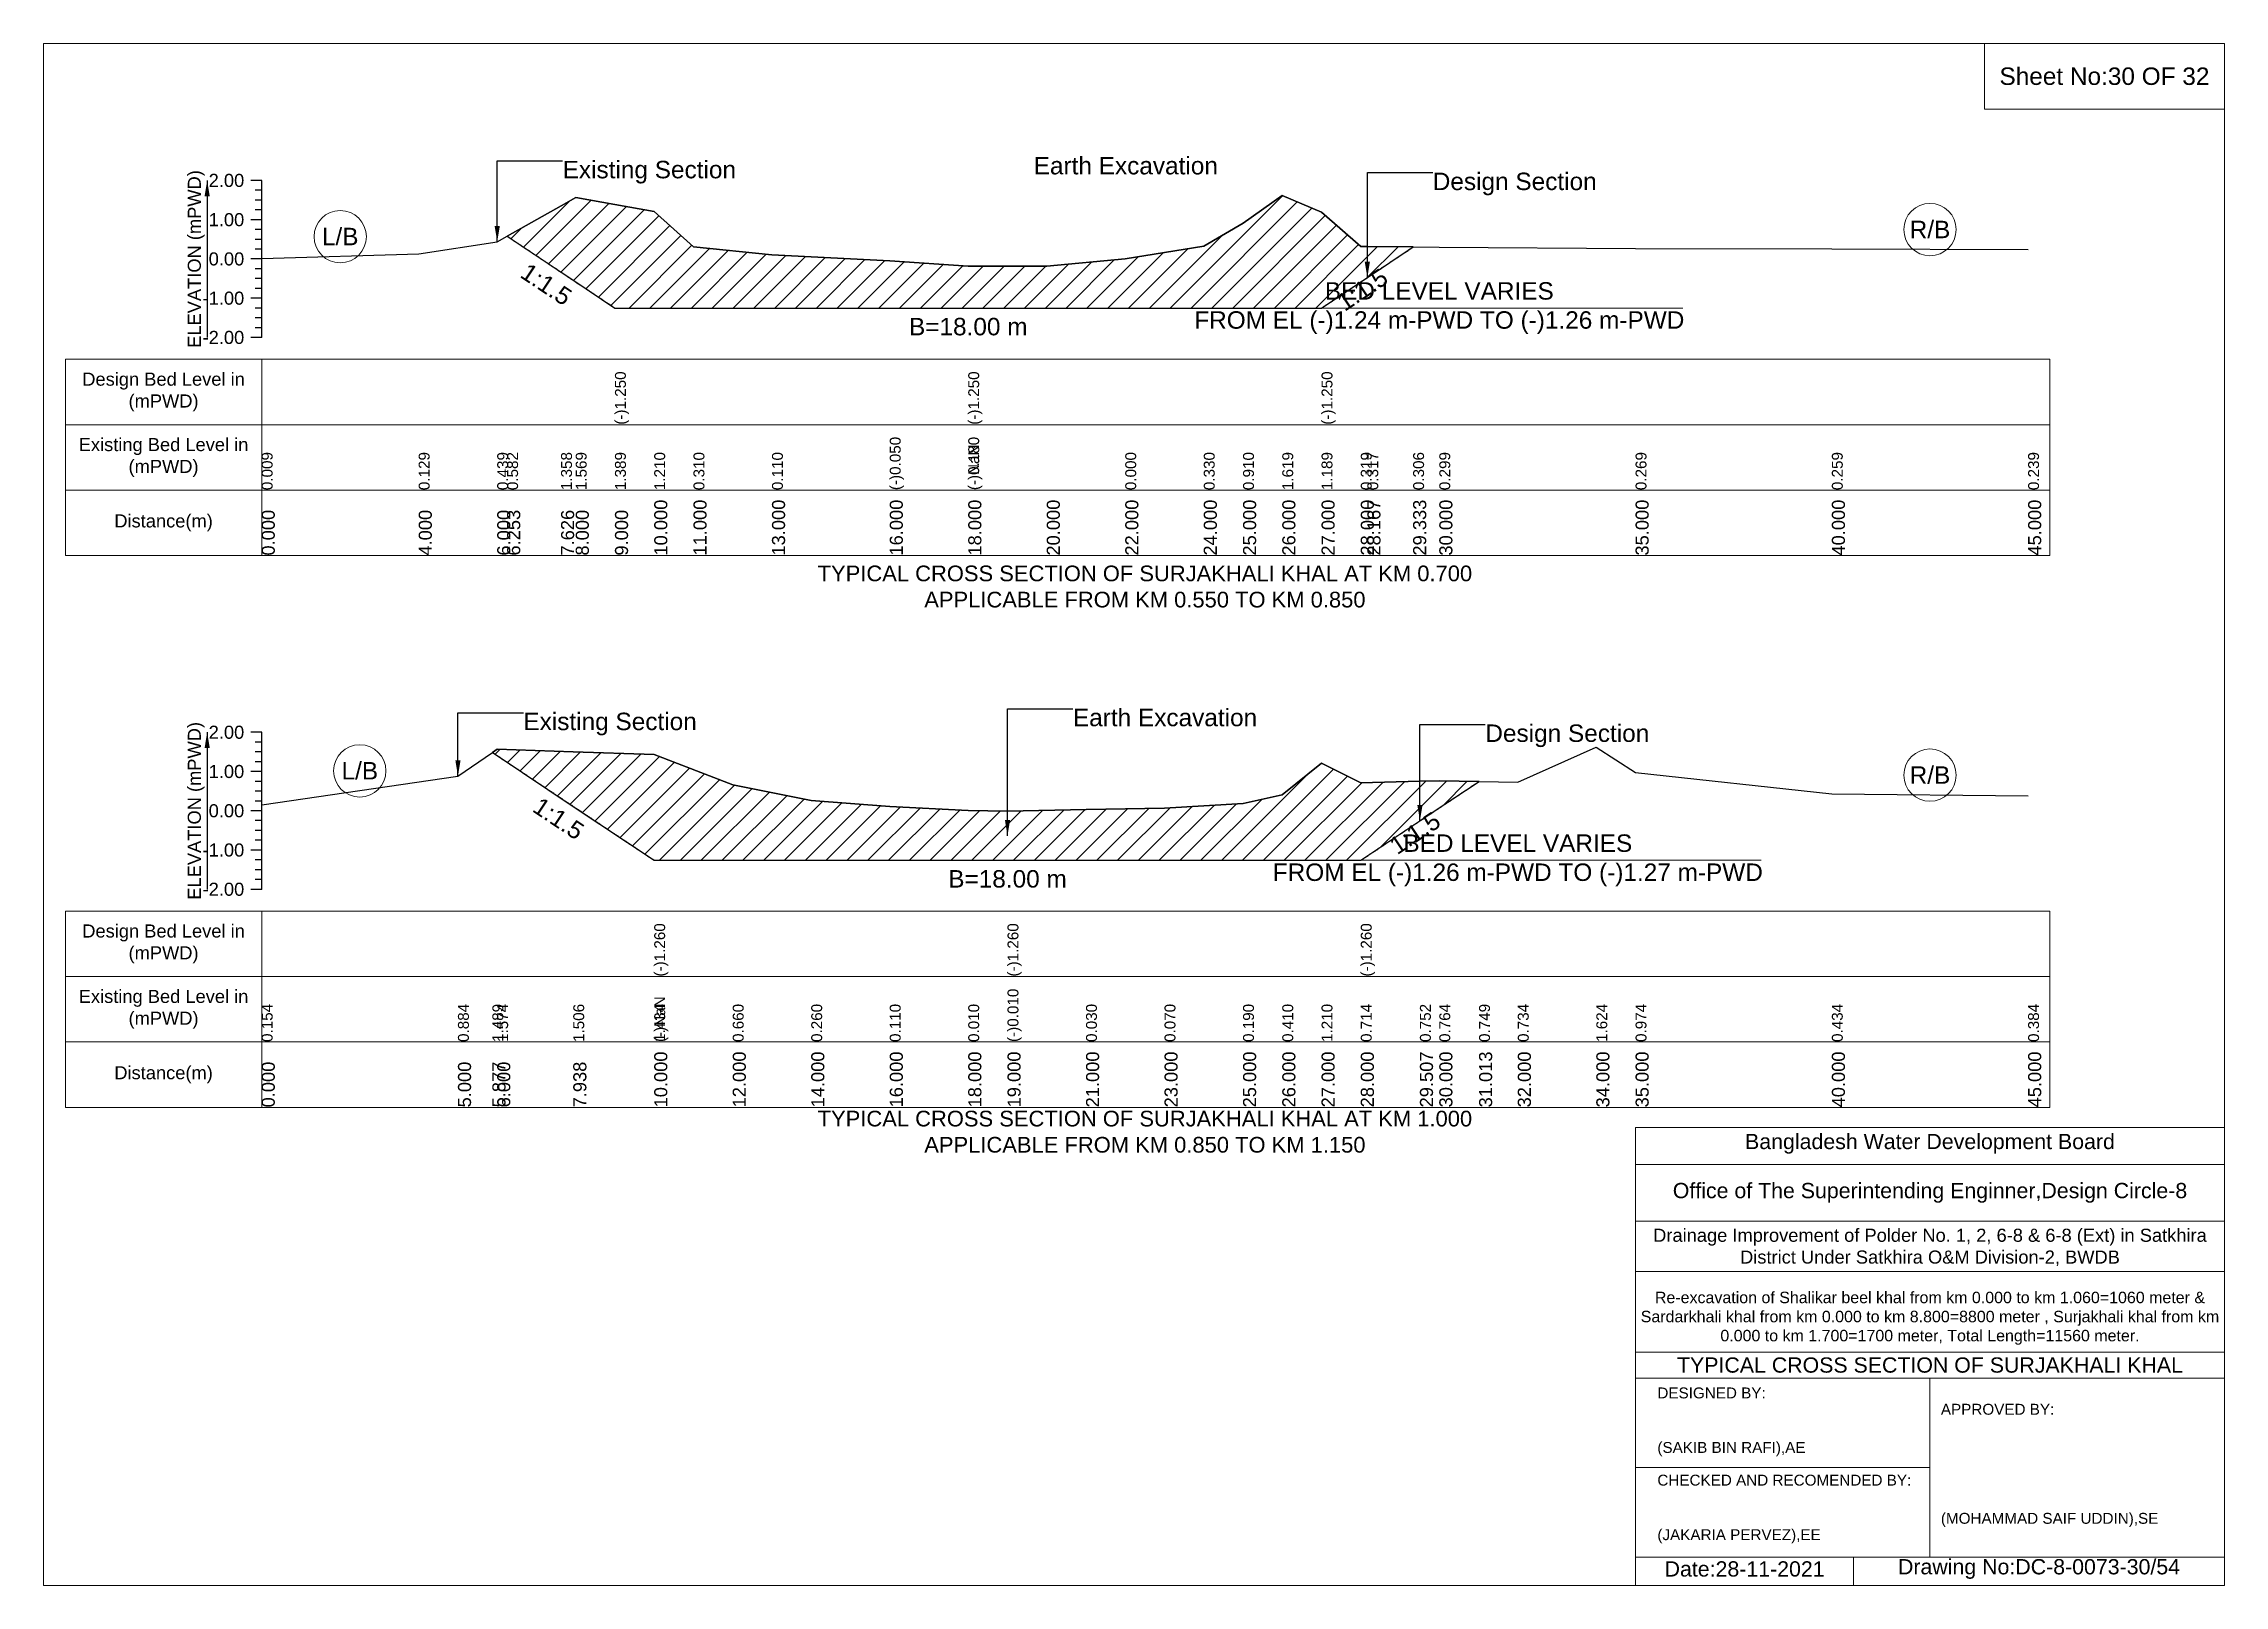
# Model space of a CAD drawing. Header units: inches. Extents: x 93000 to 416000, y -4242 to 0.
# Drawn here: x 390000 to 396000, y -4242 to 0 of the extents above; entities that cross this region are included whole.
import ezdxf

# ---------------------------------------------------------------- set-up
doc = ezdxf.new("R2010")
doc.units = ezdxf.units.IN
doc.header["$LTSCALE"] = 7
doc.header["$MEASUREMENT"] = 0
doc.linetypes.add('DASHED', pattern=[0.75, 0.5, -0.25])
for name, color, linetype, lineweight in [('Cross section Data Border', 7, 'Continuous', 9), ('Cross Section Labels', 7, 'Continuous', 9), ('Design_Bed_Level for Xsection', 7, 'DASHED', 25), ('Existing_Bed_Level for Xsection', 7, 'Continuous', 25), ('Long Section Labels', 7, 'Continuous', 9)]:
    doc.layers.add(name, color=color, linetype=linetype, lineweight=lineweight)
doc.styles.get("Standard").update_dxf_attribs({"font": 'arial.ttf'})
doc.dimstyles.get("Standard").update_dxf_attribs({"dimtxt": 0.18, "dimasz": 0.18, "dimexe": 0.18, "dimexo": 0.0625, "dimgap": 0.09, "dimtad": 0, "dimtih": 1, "dimtoh": 1, "dimdec": 4, "dimzin": 0, "dimdsep": 46, "dimtxsty": 'Standard', "dimcen": 0.09, "dimadec": 0, "dimazin": 0, "dimtfac": 1, "dimtdec": 4, "dimtofl": 0, "dimtmove": 0, "dimatfit": 3, "dimfxl": 0, "dimtolj": 1, "dimtzin": 0, "dimarcsym": 0})

msp = doc.modelspace()

# ---------------------------------------------------------------- texts
at = {"layer": 'Cross section Data Border', "attachment_point": 5}
for s, insert, char_height in [('Sheet No:30 OF 32', (395670, -90), 48), ('Bangladesh Water Development Board', (395190, -3027), 42), ('Office of The Superintending Enginner,Design Circle-8', (395190, -3162), 42)]:
    msp.add_mtext(s, dxfattribs=dict(at, insert=insert, char_height=char_height))
at = {"layer": 'Cross section Data Border'}
for s, insert, char_height, width, attachment_point in [('Design Bed Level in (mPWD)', (390330, -958.6), 36, 480, 5), ('Existing Bed Level in (mPWD)', (390330, -1138.6), 36, 480, 5), ('Distance(m)', (390330, -1318.6), 36, 480, 5), ('Design Bed Level in (mPWD)', (390330, -2476.9), 36, 480, 5), ('Existing Bed Level in (mPWD)', (390330, -2656.9), 36, 480, 5), ('Distance(m)', (390330, -2836.9), 36, 480, 5), ('Drainage Improvement of Polder No. 1, 2, 6-8 & 6-8 (Ext) in Satkhira District Under Satkhira O&M Division-2, BWDB', (395190, -3312), 36, 1680, 5), ('Re-excavation of Shalikar beel khal from km 0.000 to km 1.060=1060 meter & Sardarkhali khal from km 0.000 to km 8.800=8800 meter , Surjakhali khal from km 0.000 to km 1.700=1700 meter, Total Length=11560 meter.', (395190, -3507), 31.4683, 1620, 5), ('TYPICAL CROSS SECTION OF SURJAKHALI KHAL', (395190, -3636), 42, 1680, 5), ('DESIGNED BY:\\P\\P\\P(SAKIB BIN RAFI),AE', (394440, -3792), 30, 840, 4), ('APPROVED BY:\\P\\P\\P\\P\\P\\P(MOHAMMAD SAIF UDDIN),SE', (395220, -3912), 30, 840, 4), ('CHECKED AND RECOMENDED BY:\\P\\P\\P(JAKARIA PERVEZ),EE', (394440, -4032), 30, 840, 4), ('Date:28-11-2021', (394680, -4197), 42, 840, 5), ('Drawing No:DC-8-0073-30/54', (395490, -4197), 42, 1320, 5)]:
    msp.add_mtext(s, dxfattribs=dict(at, insert=insert, char_height=char_height, width=width, attachment_point=attachment_point))
at = {"layer": 'Cross Section Labels'}
for s, insert, char_height, attachment_point in [('Existing Section', (391428, -322.6), 48, 1), ('Earth Excavation', (392724, -311.8), 48, 1), ('Design Section', (393822, -355), 48, 1), ('L/B', (390816, -531.1), 48, 5), ('R/B', (395190, -511.7), 48, 5), ('BED LEVEL VARIES \\PFROM EL (-)1.24 m-PWD TO (-)1.26 m-PWD', (393840, -727.6), 48, 5), ('B=18.00 m', (392544, -754.6), 48, 2), ('TYPICAL CROSS SECTION OF SURJAKHALI KHAL AT KM 0.700\\PAPPLICABLE FROM KM 0.550 TO KM 0.850', (393030, -1494), 43.2, 5), ('Existing Section', (391320, -1840.9), 48, 1), ('Earth Excavation', (392832, -1830.1), 48, 1), ('Design Section', (393966.7, -1873.3), 48, 1), ('L/B', (390870, -2000.9), 48, 5), ('R/B', (395190, -2012.7), 48, 5), ('BED LEVEL VARIES \\PFROM EL (-)1.26 m-PWD TO (-)1.27 m-PWD', (394056, -2247), 48, 5), ('B=18.00 m', (392652, -2274), 48, 2), ('TYPICAL CROSS SECTION OF SURJAKHALI KHAL AT KM 1.000\\PAPPLICABLE FROM KM 0.850 TO KM 1.150', (393030, -2994), 43.2, 5)]:
    msp.add_mtext(s, dxfattribs=dict(at, insert=insert, char_height=char_height, attachment_point=attachment_point))
at = {"layer": 'Cross Section Labels', "char_height": 48, "attachment_point": 2}
for insert, rotation in [((391396.6, -642.2), 326.30993), ((393615, -657.1), 33.69007), ((391430.3, -2112.1), 326.30993), ((393759.7, -2152), 33.69007)]:
    msp.add_mtext('1:1.5', dxfattribs=dict(at, insert=insert, rotation=rotation))
at = {"layer": 'Existing_Bed_Level for Xsection', "char_height": 36, "attachment_point": 5, "rotation": 90}
for insert in [(390420, -592.6), (390420, -2110.9)]:
    msp.add_mtext('ELEVATION (mPWD)', dxfattribs=dict(at, insert=insert))
at = {"layer": 'Existing_Bed_Level for Xsection', "char_height": 36, "attachment_point": 6}
for s, insert in [('2.00', (390552, -376.6)), ('1.00', (390552, -484.6)), ('0.00', (390552, -592.6)), ('-1.00', (390552, -700.6)), ('-2.00', (390552, -808.6)), ('2.00', (390552, -1894.9)), ('1.00', (390552, -2002.9)), ('0.00', (390552, -2110.9)), ('-1.00', (390552, -2218.9)), ('-2.00', (390552, -2326.9))]:
    msp.add_mtext(s, dxfattribs=dict(at, insert=insert))
at = {"layer": 'Long Section Labels', "attachment_point": 1, "rotation": 90}
for s, insert, char_height in [('(-)1.250', (391572, -1048.6), 30), ('(-)1.250', (392544, -1048.6), 30), ('(-)1.250', (393516, -1048.6), 30), ('0.009', (390600, -1228.6), 30), ('0.129', (391032, -1228.6), 30), ('0.439', (391248, -1228.6), 30), ('0.582', (391275.3, -1228.6), 30), ('1.358', (391423.6, -1228.6), 30), ('1.569', (391464, -1228.6), 30), ('1.389', (391572, -1228.6), 30), ('1.389', (391572, -1228.6), 30), ('1.389', (391572, -1228.6), 30), ('1.210', (391680, -1228.6), 30), ('0.310', (391788, -1228.6), 30), ('0.110', (392004, -1228.6), 30), ('(-)0.050', (392328, -1228.6), 30), ('(-)0.180', (392544, -1228.6), 30), ('(-)0.180', (392544, -1228.6), 30), ('(-)0.180', (392544, -1228.6), 30), ('(-)NaN', (392544, -1228.6), 30), ('(-)NaN', (392544, -1228.6), 30), ('0.000', (392976, -1228.6), 30), ('0.330', (393192, -1228.6), 30), ('0.910', (393300, -1228.6), 30), ('1.619', (393408, -1228.6), 30), ('1.189', (393516, -1228.6), 30), ('1.189', (393516, -1228.6), 30), ('0.319', (393624, -1228.6), 30), ('0.317', (393642, -1228.6), 30), ('0.306', (393768, -1228.6), 30), ('0.299', (393840, -1228.6), 30), ('0.269', (394380, -1228.6), 30), ('0.259', (394920, -1228.6), 30), ('0.239', (395460, -1228.6), 30), ('10.000', (391680, -1408.6), 36), ('11.000', (391788, -1408.6), 36), ('13.000', (392004, -1408.6), 36), ('16.000', (392328, -1408.6), 36), ('18.000', (392544, -1408.6), 36), ('18.000', (392544, -1408.6), 36), ('18.000', (392544, -1408.6), 36), ('20.000', (392760, -1408.6), 36), ('22.000', (392976, -1408.6), 36), ('24.000', (393192, -1408.6), 36), ('25.000', (393300, -1408.6), 36), ('26.000', (393408, -1408.6), 36), ('27.000', (393516, -1408.6), 36), ('27.000', (393516, -1408.6), 36), ('27.000', (393516, -1408.6), 36), ('28.000', (393624, -1408.6), 36), ('28.167', (393642, -1408.6), 36), ('29.333', (393768, -1408.6), 36), ('30.000', (393840, -1408.6), 36), ('35.000', (394380, -1408.6), 36), ('40.000', (394920, -1408.6), 36), ('45.000', (395460, -1408.6), 36), ('0.000', (390600, -1408.6), 36), ('4.000', (391032, -1408.6), 36), ('6.000', (391248, -1408.6), 36), ('6.253', (391275.3, -1408.6), 36), ('7.626', (391423.6, -1408.6), 36), ('8.000', (391464, -1408.6), 36), ('9.000', (391572, -1408.6), 36), ('9.000', (391572, -1408.6), 36), ('9.000', (391572, -1408.6), 36), ('(-)1.260', (391680, -2566.9), 30), ('(-)1.260', (392652, -2566.9), 30), ('(-)1.260', (393624, -2566.9), 30), ('(-)NaN', (391680, -2746.9), 30), ('(-)0.010', (392652, -2746.9), 30), ('(-)0.010', (392652, -2746.9), 30), ('(-)0.010', (392652, -2746.9), 30), ('0.154', (390600, -2746.9), 30), ('0.884', (391140, -2746.9), 30), ('1.489', (391234.7, -2746.9), 30), ('1.574', (391248, -2746.9), 30), ('1.506', (391457.3, -2746.9), 30), ('1.434', (391680, -2746.9), 30), ('1.434', (391680, -2746.9), 30), ('0.660', (391896, -2746.9), 30), ('0.260', (392112, -2746.9), 30), ('0.110', (392328, -2746.9), 30), ('0.010', (392544, -2746.9), 30), ('0.030', (392868, -2746.9), 30), ('0.070', (393084, -2746.9), 30), ('0.190', (393300, -2746.9), 30), ('0.410', (393408, -2746.9), 30), ('1.210', (393516, -2746.9), 30), ('0.714', (393624, -2746.9), 30), ('0.714', (393624, -2746.9), 30), ('0.714', (393624, -2746.9), 30), ('0.752', (393786.7, -2746.9), 30), ('0.764', (393840, -2746.9), 30), ('0.749', (393949.4, -2746.9), 30), ('0.734', (394056, -2746.9), 30), ('1.624', (394272, -2746.9), 30), ('0.974', (394380, -2746.9), 30), ('0.434', (394920, -2746.9), 30), ('0.384', (395460, -2746.9), 30), ('0.000', (390600, -2926.9), 36), ('5.000', (391140, -2926.9), 36), ('5.877', (391234.7, -2926.9), 36), ('6.000', (391248, -2926.9), 36), ('7.938', (391457.3, -2926.9), 36), ('10.000', (391680, -2926.9), 36), ('10.000', (391680, -2926.9), 36), ('10.000', (391680, -2926.9), 36), ('12.000', (391896, -2926.9), 36), ('14.000', (392112, -2926.9), 36), ('16.000', (392328, -2926.9), 36), ('18.000', (392544, -2926.9), 36), ('19.000', (392652, -2926.9), 36), ('19.000', (392652, -2926.9), 36), ('19.000', (392652, -2926.9), 36), ('21.000', (392868, -2926.9), 36), ('23.000', (393084, -2926.9), 36), ('25.000', (393300, -2926.9), 36), ('26.000', (393408, -2926.9), 36), ('27.000', (393516, -2926.9), 36), ('28.000', (393624, -2926.9), 36), ('28.000', (393624, -2926.9), 36), ('28.000', (393624, -2926.9), 36), ('29.507', (393786.7, -2926.9), 36), ('30.000', (393840, -2926.9), 36), ('31.013', (393949.4, -2926.9), 36), ('32.000', (394056, -2926.9), 36), ('34.000', (394272, -2926.9), 36), ('35.000', (394380, -2926.9), 36), ('40.000', (394920, -2926.9), 36), ('45.000', (395460, -2926.9), 36)]:
    msp.add_mtext(s, dxfattribs=dict(at, insert=insert, char_height=char_height))

# ---------------------------------------------------------------- hatches: boundary and pattern name
at = {"layer": 'Existing_Bed_Level for Xsection'}
h = msp.add_hatch(dxfattribs=at)
h.set_pattern_fill('ANSI31', color=256, scale=324, style=0)
h.paths.add_polyline_path([(391275.3, -529.7), (391423.6, -628.7), (391464, -655.6), (391572, -727.6), (391680, -727.6), (391788, -727.6), (392004, -727.6), (392328, -727.6), (392544, -727.6), (392760, -727.6), (392976, -727.6), (393192, -727.6), (393300, -727.6), (393408, -727.6), (393516, -727.6), (393624, -655.6), (393642, -643.6), (393768, -559.5), (393642, -558.3), (393624, -558.1), (393516, -464.1), (393408, -417.7), (393300, -494.3), (393192, -556.9), (392976, -592.6), (392760, -612), (392544, -612), (392328, -598), (392004, -580.7), (391788, -559.1), (391680, -461.9), (391572, -442.5), (391464, -423.1), (391423.6, -445.9)])
h = msp.add_hatch(dxfattribs=at)
h.set_pattern_fill('ANSI31', color=256, scale=324, style=0)
h.paths.add_polyline_path([(391234.7, -1950.1), (391248, -1959), (391457.3, -2098.6), (391680, -2247), (391896, -2247), (392112, -2247), (392328, -2247), (392544, -2247), (392652, -2247), (392868, -2247), (393084, -2247), (393300, -2247), (393408, -2247), (393516, -2247), (393624, -2247), (393786.7, -2138.5), (393840, -2103), (393949.4, -2030), (393840, -2028.4), (393786.7, -2029.7), (393624, -2033.8), (393516, -1980.2), (393408, -2066.6), (393300, -2090.4), (393084, -2103.4), (392868, -2107.7), (392652, -2112), (392544, -2109.8), (392328, -2099), (392112, -2082.8), (391896, -2039.6), (391680, -1956), (391457.3, -1948.3), (391248, -1940.9)])

# ---------------------------------------------------------------- linework, layer by layer
at = {"layer": 'Cross section Data Border'}
for points in [[(390000, 0), (396000, 0), (396000, -4242), (390000, -4242)], [(395340, 0), (396000, 0), (396000, -180), (395340, -180)], [(390060, -868.6), (395520, -868.6), (395520, -1408.6), (390060, -1408.6)], [(390060, -2386.9), (395520, -2386.9), (395520, -2926.9), (390060, -2926.9)]]:
    msp.add_lwpolyline(points, close=True, dxfattribs=at)
for points in [[(390600, -868.6), (390600, -1408.6)], [(390060, -1048.6), (395520, -1048.6)], [(390060, -1228.6), (395520, -1228.6)], [(390600, -2386.9), (390600, -2926.9)], [(390060, -2566.9), (395520, -2566.9)], [(390060, -2746.9), (395520, -2746.9)], [(394380, -4242), (394380, -2982), (396000, -2982)], [(394380, -3084), (396000, -3084)], [(394380, -3240), (396000, -3240)], [(394380, -3378), (396000, -3378)], [(394380, -3600), (396000, -3600)], [(394380, -3672), (396000, -3672)], [(395190, -3672), (395190, -4164)], [(394380, -3918), (395190, -3918)], [(394380, -4164), (396000, -4164)], [(394980, -4164), (394980, -4242)]]:
    msp.add_lwpolyline(points, dxfattribs=at)
at = {"layer": 'Cross Section Labels'}
for points in [[(393170.2, -727.6), (394509.8, -727.6)], [(393386.2, -2247), (394725.8, -2247)]]:
    msp.add_lwpolyline(points, dxfattribs=at)
for centre in [(390816, -531.1), (395190, -511.7), (390870, -2000.9), (395190, -2012.7)]:
    msp.add_circle(centre, 72, dxfattribs=at)
at = {"layer": 'Design_Bed_Level for Xsection'}
for points in [[(391275.3, -529.7), (391423.6, -628.7), (391572, -727.6), (392544, -727.6), (393516, -727.6), (393642, -643.6), (393768, -559.5)], [(391234.7, -1950.1), (391457.3, -2098.6), (391680, -2247), (392652, -2247), (393624, -2247), (393786.7, -2138.5), (393949.4, -2030)]]:
    msp.add_lwpolyline(points, dxfattribs=at)
at = {"layer": 'Existing_Bed_Level for Xsection'}
for points in [[(390600, -376.6), (390570, -376.6)], [(390600, -403.6), (390582, -403.6)], [(390600, -808.6), (390600, -700.6), (390600, -592.6), (390600, -484.6), (390600, -376.6)], [(390600, -591.6), (391032, -578.6), (391248, -545.1), (391275.3, -529.7), (391423.6, -445.9), (391464, -423.1), (391572, -442.5), (391572, -442.5), (391680, -461.9), (391788, -559.1), (392004, -580.7), (392328, -598), (392544, -612), (392544, -612), (392760, -612), (392976, -592.6), (393192, -556.9), (393300, -494.3), (393408, -417.7), (393516, -464.1), (393516, -464.1), (393624, -558.1), (393642, -558.3), (393768, -559.5), (393840, -560.3), (394380, -563.5), (394920, -564.6), (395460, -566.7)], [(390600, -430.6), (390582, -430.6)], [(390600, -457.6), (390582, -457.6)], [(390600, -484.6), (390570, -484.6)], [(390600, -511.6), (390582, -511.6)], [(390600, -538.6), (390582, -538.6)], [(390600, -592.6), (390570, -592.6)], [(390600, -565.6), (390582, -565.6)], [(390600, -619.6), (390582, -619.6)], [(390600, -646.6), (390582, -646.6)], [(390600, -700.6), (390570, -700.6)], [(390600, -673.6), (390582, -673.6)], [(390600, -727.6), (390582, -727.6)], [(390600, -754.6), (390582, -754.6)], [(390600, -808.6), (390570, -808.6)], [(390600, -781.6), (390582, -781.6)], [(390600, -1894.9), (390570, -1894.9)], [(390600, -2326.9), (390600, -2218.9), (390600, -2110.9), (390600, -2002.9), (390600, -1894.9)], [(390600, -1921.9), (390582, -1921.9)], [(390600, -1948.9), (390582, -1948.9)], [(390600, -1975.9), (390582, -1975.9)], [(390600, -2094.3), (391140, -2015.4), (391234.7, -1950.1), (391248, -1940.9), (391457.3, -1948.3), (391680, -1956), (391680, -1956), (391896, -2039.6), (392112, -2082.8), (392328, -2099), (392544, -2109.8), (392652, -2112), (392652, -2112), (392868, -2107.7), (393084, -2103.4), (393300, -2090.4), (393408, -2066.6), (393516, -1980.2), (393624, -2033.8), (393624, -2033.8), (393786.7, -2029.7), (393840, -2028.4), (393949.4, -2030), (394056, -2031.6), (394272, -1935.5), (394380, -2005.7), (394920, -2064), (395460, -2069.4)], [(390600, -2002.9), (390570, -2002.9)], [(390600, -2029.9), (390582, -2029.9)], [(390600, -2056.9), (390582, -2056.9)], [(390600, -2083.9), (390582, -2083.9)], [(390600, -2110.9), (390570, -2110.9)], [(390600, -2137.9), (390582, -2137.9)], [(390600, -2218.9), (390570, -2218.9)], [(390600, -2164.9), (390582, -2164.9)], [(390600, -2191.9), (390582, -2191.9)], [(390600, -2245.9), (390582, -2245.9)], [(390600, -2272.9), (390582, -2272.9)], [(390600, -2326.9), (390570, -2326.9)], [(390600, -2299.9), (390582, -2299.9)]]:
    msp.add_lwpolyline(points, dxfattribs=at)
for points in [[(391275.3, -529.7), (391275.3, -529.7), (391423.6, -628.7), (391464, -655.6), (391572, -727.6), (391572, -727.6), (391680, -727.6), (391788, -727.6), (392004, -727.6), (392328, -727.6), (392544, -727.6), (392544, -727.6), (392760, -727.6), (392976, -727.6), (393192, -727.6), (393300, -727.6), (393408, -727.6), (393516, -727.6), (393516, -727.6), (393624, -655.6), (393642, -643.6), (393768, -559.5), (393642, -558.3), (393624, -558.1), (393516, -464.1), (393516, -464.1), (393408, -417.7), (393300, -494.3), (393192, -556.9), (392976, -592.6), (392760, -612), (392544, -612), (392544, -612), (392328, -598), (392004, -580.7), (391788, -559.1), (391680, -461.9), (391572, -442.5), (391572, -442.5), (391464, -423.1), (391423.6, -445.9), (391275.3, -529.7)], [(391234.7, -1950.1), (391248, -1959), (391457.3, -2098.6), (391680, -2247), (391680, -2247), (391896, -2247), (392112, -2247), (392328, -2247), (392544, -2247), (392652, -2247), (392652, -2247), (392868, -2247), (393084, -2247), (393300, -2247), (393408, -2247), (393516, -2247), (393624, -2247), (393624, -2247), (393786.7, -2138.5), (393840, -2103), (393949.4, -2030), (393840, -2028.4), (393786.7, -2029.7), (393624, -2033.8), (393624, -2033.8), (393516, -1980.2), (393408, -2066.6), (393300, -2090.4), (393084, -2103.4), (392868, -2107.7), (392652, -2112), (392652, -2112), (392544, -2109.8), (392328, -2099), (392112, -2082.8), (391896, -2039.6), (391680, -1956), (391680, -1956), (391457.3, -1948.3), (391248, -1940.9)]]:
    msp.add_lwpolyline(points, close=True, dxfattribs=at)

msp.set_redraw_order([(e.dxf.handle, doc.entitydb.next_handle()) for e in msp.query("TEXT MTEXT ATTDEF DIMENSION ARC_DIMENSION")])  # texts and dimensions are drawn at this point

# ---------------------------------------------------------------- leaders
at = {"layer": 'Cross Section Labels', "annotation_type": 0, "has_hookline": 1, "hookline_direction": 0}
for points, text_width in [([(391248, -545.1), (391248, -322.6), (391427.9, -322.6)], 467.2), ([(393642, -643.6), (393642, -355), (393821.9, -355)], 441.2), ([(391140, -2015.4), (391140, -1840.9), (391319.9, -1840.9)], 467.2), ([(392652, -2179.5), (392652, -1830.1), (392831.9, -1830.1)], 497), ([(393786.7, -2138.5), (393786.7, -1873.3), (393966.6, -1873.3)], 441.2)]:
    msp.add_leader(points, dimstyle='Standard', override={"dimasz": 43.2}, dxfattribs=dict(at, text_width=text_width))
at = {"layer": 'Existing_Bed_Level for Xsection'}
for points in [[(390450, -376.6), (390450, -808.6)], [(390450, -1894.9), (390450, -2326.9)]]:
    msp.add_leader(points, dimstyle='Standard', override={"dimasz": 43.2}, dxfattribs=at)

doc.saveas('drawing.dxf')
